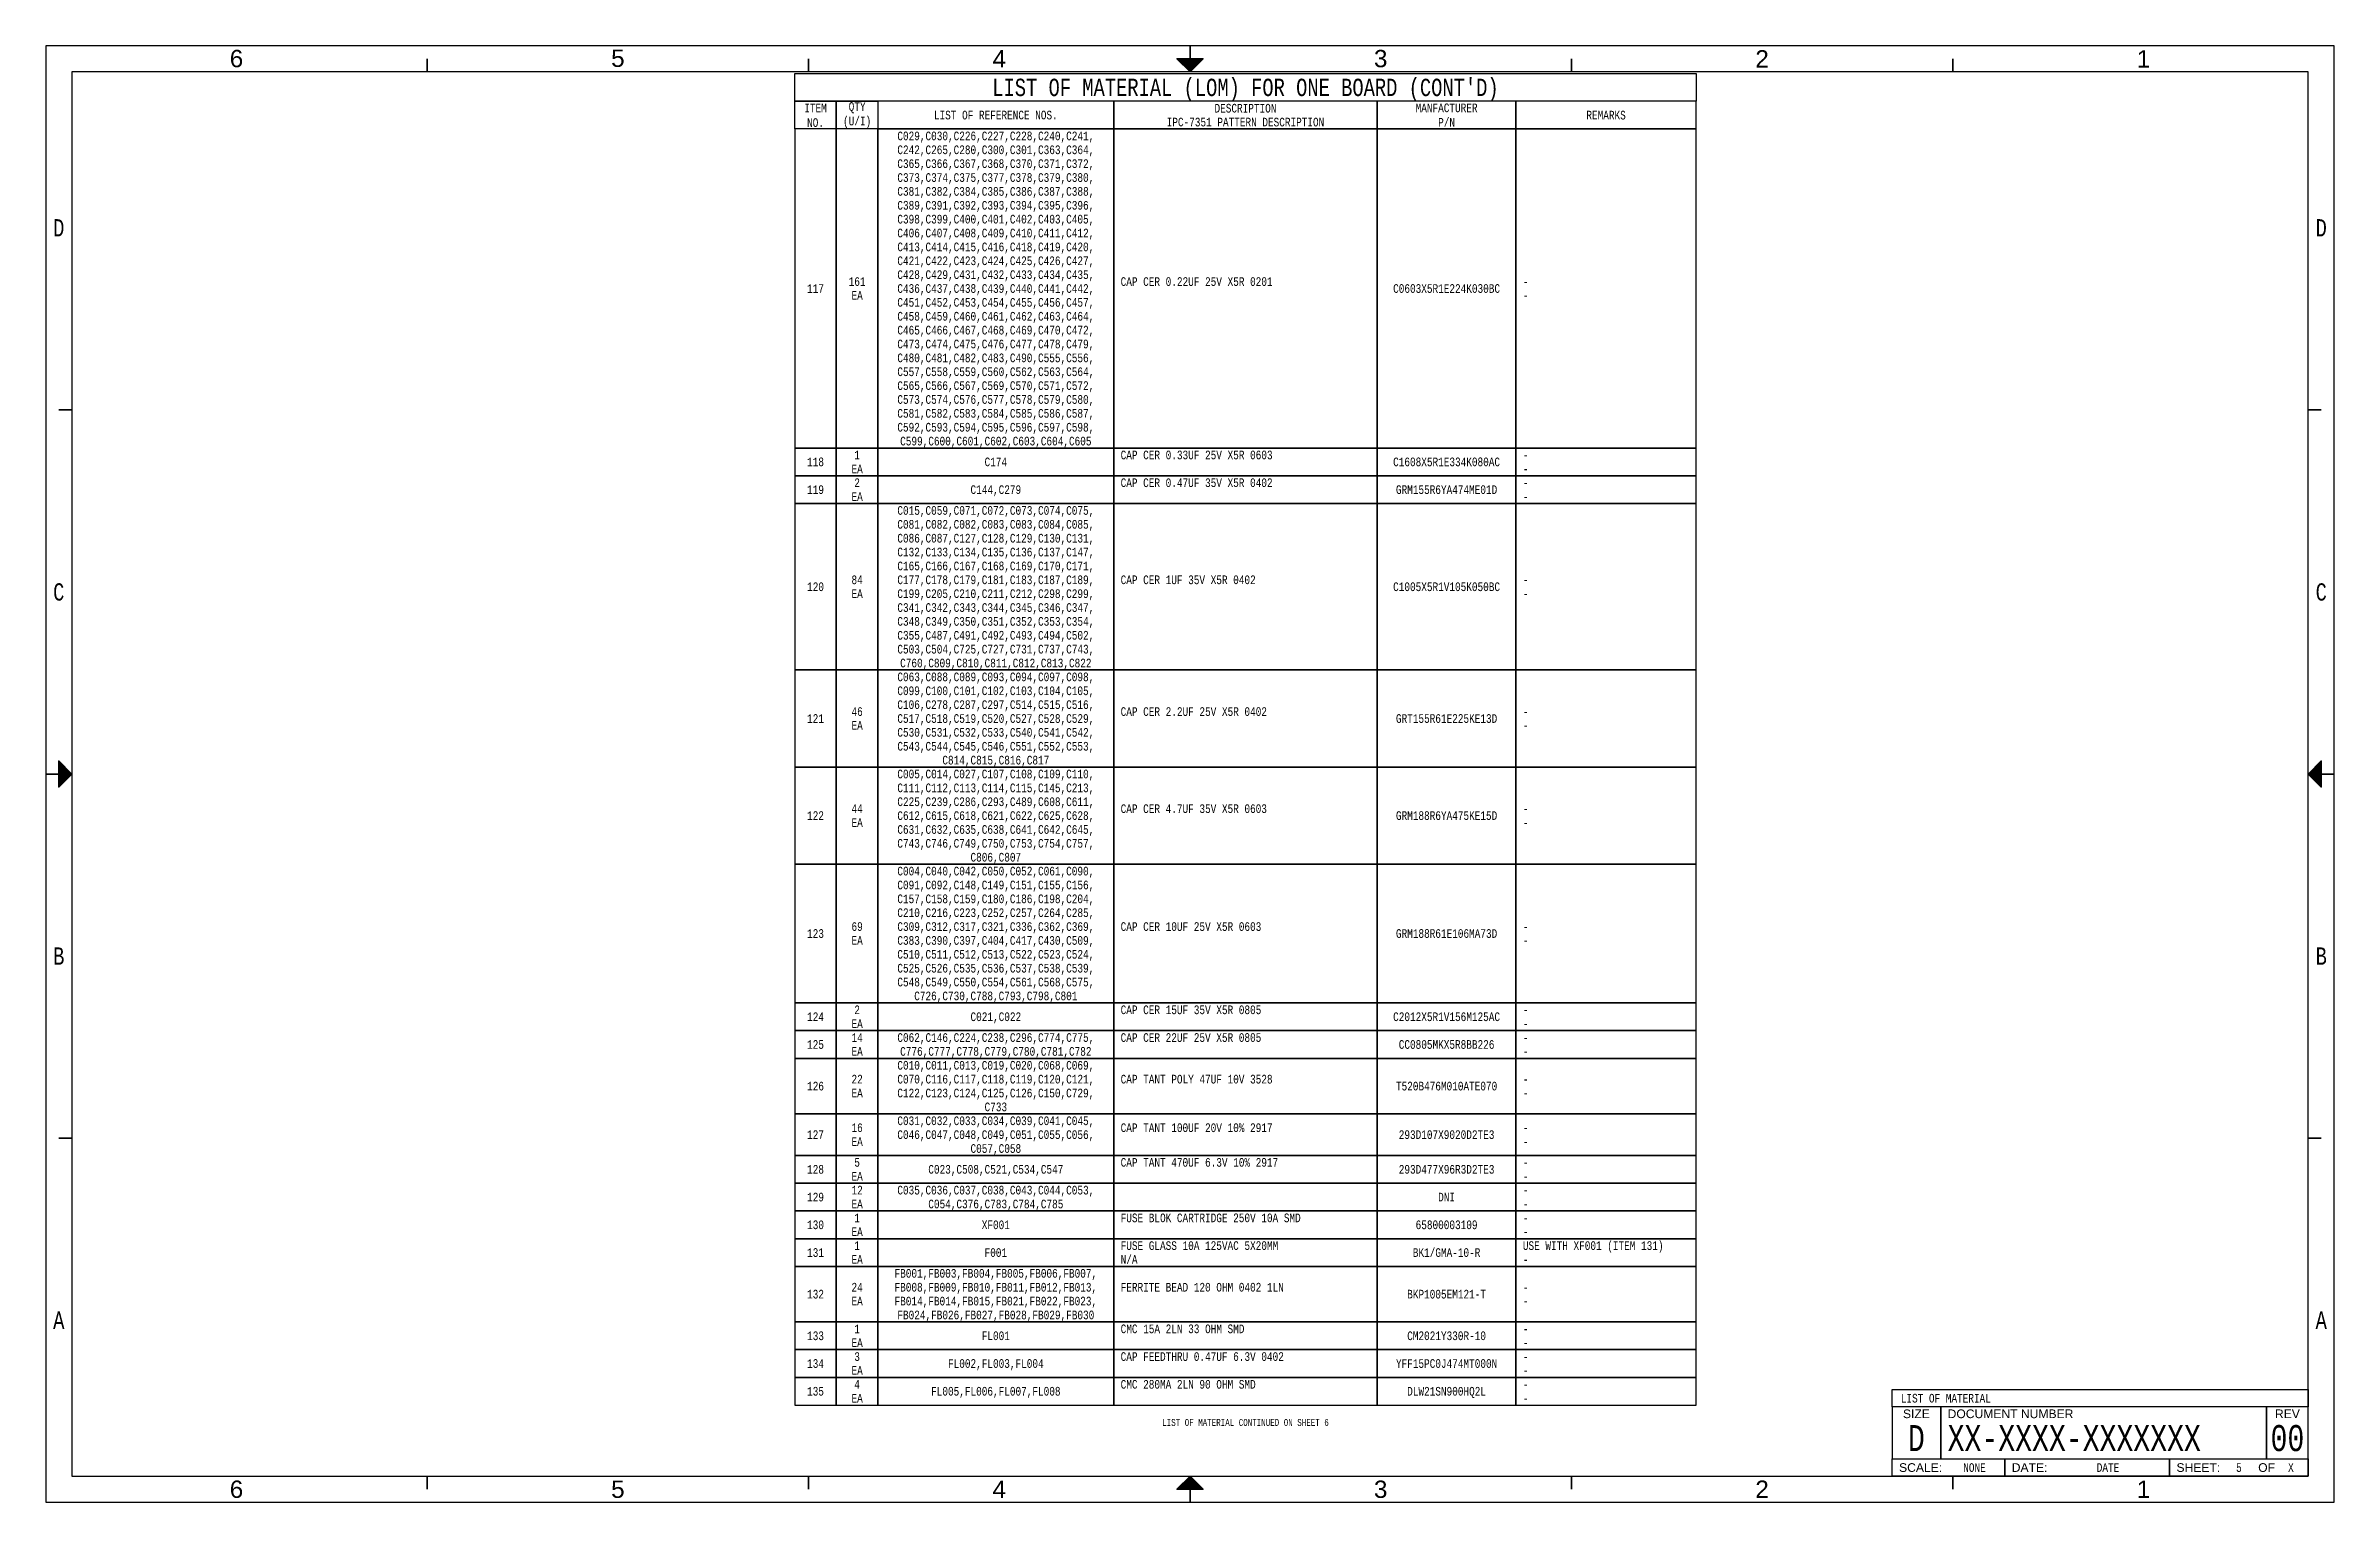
# Paper-space layout '05' of a CAD drawing. Header units: inches. Extents: x 0.2 to 16.8, y 0.2 to 10.8.
import ezdxf
from ezdxf.enums import TextEntityAlignment as Align

# ---------------------------------------------------------------- set-up
doc = ezdxf.new("R2010")
doc.units = ezdxf.units.IN
doc.header["$MEASUREMENT"] = 0
for name, color, linetype in [('BORDER', 13, 'Continuous'), ('SIGNAL', 84, 'Continuous'), ('TEXT', 252, 'Continuous')]:
    doc.layers.add(name, color=color, linetype=linetype)
doc.styles.add('Monotxt_75', font='monotxt.shx', dxfattribs={"width": 0.75})
doc.styles.get("Standard").update_dxf_attribs({"font": 'arial.ttf'})

psp = doc.layouts.new('05')

# ---------------------------------------------------------------- texts
at = {"layer": 'TEXT', "style": 'Monotxt_75', "width": 0.75}
psp.add_text('LIST OF MATERIAL CONTINUED ON SHEET 6', height=0.05, dxfattribs=at).set_placement((8.9, 0.85), align=Align.TOP_CENTER)

# ---------------------------------------------------------------- blocks, each defined once
blk = doc.blocks.new('ANSI B Frame')
at = {"layer": 'BORDER', "lineweight": 35}
h = blk.add_hatch(color=256, dxfattribs=at)
h.dxf.hatch_style = 1
h.paths.add_polyline_path([(8.59375, 10.65625), (8.5, 10.65625), (8.5, 10.5625)])
h.paths.add_polyline_path([(8.5, 10.5625), (8.5, 10.65625), (8.40625, 10.65625)])
h = blk.add_hatch(color=256, dxfattribs=at)
h.dxf.hatch_style = 1
h.paths.add_polyline_path([(0.34375, 5.59375), (0.34375, 5.5), (0.4375, 5.5)])
h.paths.add_polyline_path([(0.4375, 5.5), (0.34375, 5.5), (0.34375, 5.40625)])
h = blk.add_hatch(color=256, dxfattribs=at)
h.dxf.hatch_style = 1
h.paths.add_polyline_path([(16.65625, 5.59375), (16.65625, 5.5), (16.5625, 5.5)])
h.paths.add_polyline_path([(16.5625, 5.5), (16.65625, 5.5), (16.65625, 5.40625)])
h = blk.add_hatch(color=256, dxfattribs=at)
h.dxf.hatch_style = 1
h.paths.add_polyline_path([(8.59375, 0.34375), (8.5, 0.34375), (8.5, 0.4375)])
h.paths.add_polyline_path([(8.5, 0.4375), (8.5, 0.34375), (8.40625, 0.34375)])
at = {"layer": 'BORDER'}
for points in [[(0.25, 0.25), (16.75, 0.25), (16.75, 10.75), (0.25, 10.75)], [(0.4375, 0.4375), (16.5625, 0.4375), (16.5625, 10.5625), (0.4375, 10.5625)], [(13.5625, 1.0625), (16.5625, 1.0625), (16.5625, 0.9375), (13.5625, 0.9375)], [(13.5625, 0.9375), (13.5625, 0.5625), (13.9125, 0.5625), (13.9125, 0.9375), (13.9125, 0.5625), (16.2625, 0.5625), (16.2625, 0.9375), (16.2625, 0.5625), (16.5625, 0.5625), (16.5625, 0.9375)], [(16.5625, 0.4375), (15.5625, 0.4375), (15.5625, 0.5625), (15.5625, 0.4375), (14.375, 0.4375), (14.375, 0.5625), (14.375, 0.4375), (13.5625, 0.4375), (13.5625, 0.5625), (16.5625, 0.5625)]]:
    blk.add_lwpolyline(points, close=True, dxfattribs=at)
at = {"layer": 'BORDER', "lineweight": 35}
for points in [[(8.5, 10.5625), (8.5, 10.75)], [(3, 10.65625), (3, 10.5625)], [(5.75, 10.65625), (5.75, 10.5625)], [(11.25, 10.65625), (11.25, 10.5625)], [(14, 10.65625), (14, 10.5625)], [(0.34375, 8.125), (0.4375, 8.125)], [(16.65625, 8.125), (16.5625, 8.125)], [(0.4375, 5.5), (0.25, 5.5)], [(16.5625, 5.5), (16.75, 5.5)], [(0.34375, 2.875), (0.4375, 2.875)], [(16.65625, 2.875), (16.5625, 2.875)], [(3, 0.34375), (3, 0.4375)], [(5.75, 0.34375), (5.75, 0.4375)], [(8.5, 0.4375), (8.5, 0.25)], [(11.25, 0.34375), (11.25, 0.4375)], [(14, 0.34375), (14, 0.4375)]]:
    blk.add_lwpolyline(points, dxfattribs=at)
for points in [[(8.5, 10.5625), (8.59375, 10.65625), (8.40625, 10.65625)], [(0.4375, 5.5), (0.34375, 5.59375), (0.34375, 5.40625)], [(16.5625, 5.5), (16.65625, 5.59375), (16.65625, 5.40625)], [(8.5, 0.4375), (8.59375, 0.34375), (8.40625, 0.34375)]]:
    blk.add_lwpolyline(points, close=True, dxfattribs=at)
at = {"layer": 'BORDER', "style": 'Monotxt_75', "width": 0.75}
for s, p in [('D', (0.34375, 9.4375)), ('D', (16.65625, 9.4375)), ('C', (0.34375, 6.8125)), ('C', (16.65625, 6.8125)), ('B', (0.34375, 4.1875)), ('B', (16.65625, 4.1875)), ('A', (0.34375, 1.5625)), ('A', (16.65625, 1.5625))]:
    blk.add_text(s, height=0.125, dxfattribs=at).set_placement(p, align=Align.MIDDLE_CENTER)
at = {"layer": 'BORDER'}
for s, p in [('SIZE', (13.7375, 0.8875)), ('REV', (16.4125, 0.8875)), ('OF', (16.2625, 0.5))]:
    blk.add_text(s, height=0.0625, dxfattribs=at).set_placement(p, align=Align.MIDDLE_CENTER)
for s, p in [('DOCUMENT NUMBER', (13.9625, 0.8875)), ('SCALE:', (13.6125, 0.5)), ('DATE:', (14.425, 0.5)), ('SHEET:', (15.6125, 0.5))]:
    blk.add_text(s, height=0.0625, dxfattribs=at).set_placement(p, align=Align.MIDDLE_LEFT)
at = {"layer": 'BORDER', "flags": 8}
for tag, p in [('ZN6', (1.625, 10.65787)), ('ZN5', (4.375, 10.66009)), ('ZN4', (7.125, 10.65625)), ('ZN3', (9.875, 10.65796)), ('ZN2', (12.625, 10.65574)), ('ZN1', (15.375, 10.65574)), ('ZN6', (1.625, 0.34375)), ('ZN5', (4.375, 0.34375)), ('ZN4', (7.125, 0.34375)), ('ZN3', (9.875, 0.34375)), ('ZN2', (12.625, 0.34375)), ('ZN1', (15.375, 0.34375))]:
    blk.add_attdef(tag, text='', height=0.125, dxfattribs=at).set_placement(p, align=Align.MIDDLE_CENTER)
at = {"layer": 'TEXT', "style": 'Monotxt_75', "width": 0.75, "flags": 8}
for tag, height, p in [('DESRP', 0.0625, (13.625, 1)), ('DWG_NO', 0.1875, (13.9625, 0.7125))]:
    blk.add_attdef(tag, text='', height=height, dxfattribs=at).set_placement(p, align=Align.MIDDLE_LEFT)
for tag, height, p in [('SHTSZ', 0.1875, (13.7375, 0.7125)), ('REV', 0.1875, (16.4125, 0.7125)), ('SCALE', 0.0625, (14.15625, 0.5)), ('REVDATE', 0.0625, (15.11875, 0.5)), ('CURRSHT', 0.0625, (16.0625, 0.5)), ('LASTSHT', 0.0625, (16.4375, 0.5))]:
    blk.add_attdef(tag, text='', height=height, dxfattribs=at).set_placement(p, align=Align.MIDDLE_CENTER)
blk = doc.blocks.new('LOM_HEADER_CONTD')
at = {"layer": 'BORDER'}
for points in [[(6.5, -0.2), (0, -0.2), (0, 0), (6.5, 0)], [(0, -0.2), (0.3, -0.2), (0.3, -0.4), (0, -0.4)], [(0.3, -0.2), (0.6, -0.2), (0.6, -0.4), (0.3, -0.4)], [(0.6, -0.4), (2.3, -0.4), (2.3, -0.2), (0.6, -0.2)], [(2.3, -0.4), (4.2, -0.4), (4.2, -0.2), (2.3, -0.2)], [(4.2, -0.4), (5.2, -0.4), (5.2, -0.2), (4.2, -0.2)], [(5.2, -0.4), (6.5, -0.4), (6.5, -0.2), (5.2, -0.2)]]:
    blk.add_lwpolyline(points, close=True, dxfattribs=at)
at = {"layer": 'TEXT', "style": 'Monotxt_75', "width": 0.75}
for s, height, p in [("LIST OF MATERIAL (LOM) FOR ONE BOARD (CONT'D)", 0.125, (3.25, -0.1)), ('IPC-7351 PATTERN DESCRIPTION', 0.0625, (3.25, -0.35)), ('DESCRIPTION', 0.0625, (3.25, -0.25)), ('REMARKS', 0.0625, (5.85, -0.3))]:
    blk.add_text(s, height=height, dxfattribs=at).set_placement(p, align=Align.MIDDLE_CENTER)
at = {"layer": 'TEXT', "char_height": 0.0625, "attachment_point": 5, "style": 'Monotxt_75'}
for s, insert, width in [('ITEM\\PNO.', (0.15, -0.302), 0.16406), ('QTY\\P(U/I)', (0.45, -0.3), 0.20312), ('LIST OF REFERENCE NOS.', (1.45, -0.3), 1.1), ('MANFACTURER\\PP/N', (4.7, -0.3), 0.5)]:
    blk.add_mtext(s, dxfattribs=dict(at, insert=insert, width=width))
blk = doc.blocks.new('LOM_REF1L')
at = {"layer": 'BORDER'}
for points in [[(0.3, 0), (0, 0), (0, -0.2), (0.3, -0.2)], [(0.6, 0), (0.3, 0), (0.3, -0.2), (0.6, -0.2)], [(2.3, 0), (0.6, 0), (0.6, -0.2), (2.3, -0.2)], [(4.2, 0), (2.3, 0), (2.3, -0.2), (4.2, -0.2)], [(5.2, 0), (4.2, 0), (4.2, -0.2), (5.2, -0.2)], [(6.5, 0), (5.2, 0), (5.2, -0.2), (6.5, -0.2)]]:
    blk.add_lwpolyline(points, close=True, dxfattribs=at)
at = {"layer": 'TEXT', "style": 'Monotxt_75', "width": 0.75, "flags": 8}
for tag, p in [('ITEM', (0.15, -0.1)), ('QTY', (0.45, -0.05)), ('U/I', (0.45, -0.15)), ('REFNOLIST', (1.45, -0.1)), ('MFGPN', (4.7, -0.1))]:
    blk.add_attdef(tag, text='', height=0.0625, dxfattribs=at).set_placement(p, align=Align.MIDDLE_CENTER)
for tag, p in [('DESCP', (2.35, -0.05)), ('IPC7351CODE', (2.35, -0.15)), ('REMARKS_L1', (5.25, -0.05)), ('REMARKS_L2', (5.25, -0.15))]:
    blk.add_attdef(tag, text='', height=0.0625, dxfattribs=at).set_placement(p, align=Align.MIDDLE_LEFT)
blk = doc.blocks.new('LOM_REF02L')
at = {"layer": 'BORDER'}
for points in [[(0.3, 0), (0, 0), (0, -0.2), (0.3, -0.2)], [(0.6, 0), (0.3, 0), (0.3, -0.2), (0.6, -0.2)], [(2.3, 0), (0.6, 0), (0.6, -0.2), (2.3, -0.2)], [(4.2, 0), (2.3, 0), (2.3, -0.2), (4.2, -0.2)], [(5.2, 0), (4.2, 0), (4.2, -0.2), (5.2, -0.2)], [(6.5, 0), (5.2, 0), (5.2, -0.2), (6.5, -0.2)]]:
    blk.add_lwpolyline(points, close=True, dxfattribs=at)
at = {"layer": 'TEXT', "style": 'Monotxt_75', "width": 0.75, "flags": 8}
for tag, p in [('ITEM', (0.15, -0.1)), ('QTY', (0.45, -0.05)), ('U/I', (0.45, -0.15)), ('REFNOLIST_L1', (1.45, -0.05)), ('REFNOLIST_L2', (1.45, -0.15)), ('MFGPN', (4.7, -0.1))]:
    blk.add_attdef(tag, text='', height=0.0625, dxfattribs=at).set_placement(p, align=Align.MIDDLE_CENTER)
for tag, p in [('DESCP', (2.35, -0.05)), ('IPC7351CODE', (2.35, -0.15)), ('REMARKS_L1', (5.25, -0.05)), ('REMARKS_L2', (5.25, -0.15))]:
    blk.add_attdef(tag, text='', height=0.0625, dxfattribs=at).set_placement(p, align=Align.MIDDLE_LEFT)
blk = doc.blocks.new('LOM_REF23L')
at = {"layer": 'BORDER'}
for points in [[(0.3, 0), (0, 0), (0, -2.3), (0.3, -2.3)], [(0.6, 0), (0.3, 0), (0.3, -2.3), (0.6, -2.3)], [(2.3, 0), (0.6, 0), (0.6, -2.3), (2.3, -2.3)], [(4.2, 0), (2.3, 0), (2.3, -2.3), (4.2, -2.3)], [(5.2, 0), (4.2, 0), (4.2, -2.3), (5.2, -2.3)], [(6.5, 0), (5.2, 0), (5.2, -2.3), (6.5, -2.3)]]:
    blk.add_lwpolyline(points, close=True, dxfattribs=at)
at = {"layer": 'TEXT', "style": 'Monotxt_75', "width": 0.75, "flags": 8}
for tag, p in [('REFNOLIST_L1', (1.45, -0.05)), ('REFNOLIST_L2', (1.45, -0.15)), ('REFNOLIST_L3', (1.45, -0.25)), ('REFNOLIST_L4', (1.45, -0.35)), ('REFNOLIST_L5', (1.45, -0.45)), ('REFNOLIST_L6', (1.45, -0.55)), ('REFNOLIST_L7', (1.45, -0.65)), ('REFNOLIST_L8', (1.45, -0.75)), ('REFNOLIST_L9', (1.45, -0.85)), ('REFNOLIST_L10', (1.45, -0.95)), ('ITEM', (0.15, -1.15)), ('QTY', (0.45, -1.1)), ('REFNOLIST_L11', (1.45, -1.05)), ('REFNOLIST_L12', (1.45, -1.15)), ('MFGPN', (4.7, -1.15)), ('U/I', (0.45, -1.2)), ('REFNOLIST_L13', (1.45, -1.25)), ('REFNOLIST_L14', (1.45, -1.35)), ('REFNOLIST_L15', (1.45, -1.45)), ('REFNOLIST_L16', (1.45, -1.55)), ('REFNOLIST_L17', (1.45, -1.65)), ('REFNOLIST_L18', (1.45, -1.75)), ('REFNOLIST_L19', (1.45, -1.85)), ('REFNOLIST_L20', (1.45, -1.95)), ('REFNOLIST_L21', (1.45, -2.05)), ('REFNOLIST_L22', (1.45, -2.15)), ('REFNOLIST_L23', (1.45, -2.25))]:
    blk.add_attdef(tag, text='', height=0.0625, dxfattribs=at).set_placement(p, align=Align.MIDDLE_CENTER)
for tag, p in [('DESCP', (2.35, -1.1)), ('REMARKS_L1', (5.25, -1.1)), ('IPC7351CODE', (2.35, -1.2)), ('REMARKS_L2', (5.25, -1.2))]:
    blk.add_attdef(tag, text='', height=0.0625, dxfattribs=at).set_placement(p, align=Align.MIDDLE_LEFT)
blk = doc.blocks.new('LOM_REF12L')
at = {"layer": 'BORDER'}
for points in [[(0.3, 0), (0, 0), (0, -1.2), (0.3, -1.2)], [(0.6, 0), (0.3, 0), (0.3, -1.2), (0.6, -1.2)], [(2.3, 0), (0.6, 0), (0.6, -1.2), (2.3, -1.2)], [(4.2, 0), (2.3, 0), (2.3, -1.2), (4.2, -1.2)], [(5.2, 0), (4.2, 0), (4.2, -1.2), (5.2, -1.2)], [(6.5, 0), (5.2, 0), (5.2, -1.2), (6.5, -1.2)]]:
    blk.add_lwpolyline(points, close=True, dxfattribs=at)
at = {"layer": 'TEXT', "style": 'Monotxt_75', "width": 0.75, "flags": 8}
for tag, p in [('REFNOLIST_L1', (1.45, -0.05)), ('REFNOLIST_L2', (1.45, -0.15)), ('REFNOLIST_L3', (1.45, -0.25)), ('REFNOLIST_L4', (1.45, -0.35)), ('REFNOLIST_L5', (1.45, -0.45)), ('ITEM', (0.15, -0.6)), ('QTY', (0.45, -0.55)), ('U/I', (0.45, -0.65)), ('REFNOLIST_L6', (1.45, -0.55)), ('REFNOLIST_L7', (1.45, -0.65)), ('MFGPN', (4.7, -0.6)), ('REFNOLIST_L8', (1.45, -0.75)), ('REFNOLIST_L9', (1.45, -0.85)), ('REFNOLIST_L10', (1.45, -0.95)), ('REFNOLIST_L11', (1.45, -1.05)), ('REFNOLIST_L12', (1.45, -1.15))]:
    blk.add_attdef(tag, text='', height=0.0625, dxfattribs=at).set_placement(p, align=Align.MIDDLE_CENTER)
for tag, p in [('DESCP', (2.35, -0.55)), ('IPC7351CODE', (2.35, -0.65)), ('REMARKS_L1', (5.25, -0.55)), ('REMARKS_L2', (5.25, -0.65))]:
    blk.add_attdef(tag, text='', height=0.0625, dxfattribs=at).set_placement(p, align=Align.MIDDLE_LEFT)
blk = doc.blocks.new('LOM_REF10L')
at = {"layer": 'BORDER'}
for points in [[(0.3, 0), (0, 0), (0, -1), (0.3, -1)], [(0.6, 0), (0.3, 0), (0.3, -1), (0.6, -1)], [(2.3, 0), (0.6, 0), (0.6, -1), (2.3, -1)], [(4.2, 0), (2.3, 0), (2.3, -1), (4.2, -1)], [(5.2, 0), (4.2, 0), (4.2, -1), (5.2, -1)], [(6.5, 0), (5.2, 0), (5.2, -1), (6.5, -1)]]:
    blk.add_lwpolyline(points, close=True, dxfattribs=at)
at = {"layer": 'TEXT', "style": 'Monotxt_75', "width": 0.75, "flags": 8}
for tag, p in [('REFNOLIST_L1', (1.45, -0.05)), ('REFNOLIST_L2', (1.45, -0.15)), ('REFNOLIST_L3', (1.45, -0.25)), ('REFNOLIST_L4', (1.45, -0.35)), ('ITEM', (0.15, -0.5)), ('QTY', (0.45, -0.45)), ('REFNOLIST_L5', (1.45, -0.45)), ('MFGPN', (4.7, -0.5)), ('U/I', (0.45, -0.55)), ('REFNOLIST_L6', (1.45, -0.55)), ('REFNOLIST_L7', (1.45, -0.65)), ('REFNOLIST_L8', (1.45, -0.75)), ('REFNOLIST_L9', (1.45, -0.85)), ('REFNOLIST_L10', (1.45, -0.95))]:
    blk.add_attdef(tag, text='', height=0.0625, dxfattribs=at).set_placement(p, align=Align.MIDDLE_CENTER)
for tag, p in [('DESCP', (2.35, -0.45)), ('REMARKS_L1', (5.25, -0.45)), ('IPC7351CODE', (2.35, -0.55)), ('REMARKS_L2', (5.25, -0.55))]:
    blk.add_attdef(tag, text='', height=0.0625, dxfattribs=at).set_placement(p, align=Align.MIDDLE_LEFT)
blk = doc.blocks.new('LOM_REF04L')
at = {"layer": 'BORDER'}
for points in [[(0.3, 0), (0, 0), (0, -0.4), (0.3, -0.4)], [(0.6, 0), (0.3, 0), (0.3, -0.4), (0.6, -0.4)], [(2.3, 0), (0.6, 0), (0.6, -0.4), (2.3, -0.4)], [(4.2, 0), (2.3, 0), (2.3, -0.4), (4.2, -0.4)], [(5.2, 0), (4.2, 0), (4.2, -0.4), (5.2, -0.4)], [(6.5, 0), (5.2, 0), (5.2, -0.4), (6.5, -0.4)]]:
    blk.add_lwpolyline(points, close=True, dxfattribs=at)
at = {"layer": 'TEXT', "style": 'Monotxt_75', "width": 0.75, "flags": 8}
for tag, p in [('QTY', (0.45, -0.15)), ('REFNOLIST_L1', (1.45, -0.05)), ('REFNOLIST_L2', (1.45, -0.15)), ('ITEM', (0.15, -0.2)), ('U/I', (0.45, -0.25)), ('REFNOLIST_L3', (1.45, -0.25)), ('REFNOLIST_L4', (1.45, -0.35)), ('MFGPN', (4.7, -0.2))]:
    blk.add_attdef(tag, text='', height=0.0625, dxfattribs=at).set_placement(p, align=Align.MIDDLE_CENTER)
for tag, p in [('DESCP', (2.35, -0.15)), ('REMARKS_L1', (5.25, -0.15)), ('IPC7351CODE', (2.35, -0.25)), ('REMARKS_L2', (5.25, -0.25))]:
    blk.add_attdef(tag, text='', height=0.0625, dxfattribs=at).set_placement(p, align=Align.MIDDLE_LEFT)
blk = doc.blocks.new('LOM_REF03L')
at = {"layer": 'BORDER'}
for points in [[(0.3, 0), (0, 0), (0, -0.3), (0.3, -0.3)], [(0.6, 0), (0.3, 0), (0.3, -0.3), (0.6, -0.3)], [(2.3, 0), (0.6, 0), (0.6, -0.3), (2.3, -0.3)], [(4.2, 0), (2.3, 0), (2.3, -0.3), (4.2, -0.3)], [(5.2, 0), (4.2, 0), (4.2, -0.3), (5.2, -0.3)], [(6.5, 0), (5.2, 0), (5.2, -0.3), (6.5, -0.3)]]:
    blk.add_lwpolyline(points, close=True, dxfattribs=at)
at = {"layer": 'TEXT', "style": 'Monotxt_75', "width": 0.75, "flags": 8}
for tag, p in [('ITEM', (0.15, -0.15)), ('QTY', (0.45, -0.1)), ('U/I', (0.45, -0.2)), ('REFNOLIST_L1', (1.45, -0.05)), ('REFNOLIST_L2', (1.45, -0.15)), ('MFGPN', (4.7, -0.15)), ('REFNOLIST_L3', (1.45, -0.25))]:
    blk.add_attdef(tag, text='', height=0.0625, dxfattribs=at).set_placement(p, align=Align.MIDDLE_CENTER)
for tag, p in [('DESCP', (2.35, -0.1)), ('REMARKS_L1', (5.25, -0.1)), ('IPC7351CODE', (2.35, -0.2)), ('REMARKS_L2', (5.25, -0.2))]:
    blk.add_attdef(tag, text='', height=0.0625, dxfattribs=at).set_placement(p, align=Align.MIDDLE_LEFT)
blk = doc.blocks.new('LOM_REF07L')
at = {"layer": 'BORDER'}
for points in [[(0.3, 0), (0, 0), (0, -0.7), (0.3, -0.7)], [(0.6, 0), (0.3, 0), (0.3, -0.7), (0.6, -0.7)], [(2.3, 0), (0.6, 0), (0.6, -0.7), (2.3, -0.7)], [(4.2, 0), (2.3, 0), (2.3, -0.7), (4.2, -0.7)], [(5.2, 0), (4.2, 0), (4.2, -0.7), (5.2, -0.7)], [(6.5, 0), (5.2, 0), (5.2, -0.7), (6.5, -0.7)]]:
    blk.add_lwpolyline(points, close=True, dxfattribs=at)
at = {"layer": 'TEXT', "style": 'Monotxt_75', "width": 0.75, "flags": 8}
for tag, p in [('REFNOLIST_L1', (1.45, -0.05)), ('REFNOLIST_L2', (1.45, -0.15)), ('ITEM', (0.15, -0.35)), ('QTY', (0.45, -0.3)), ('REFNOLIST_L3', (1.45, -0.25)), ('REFNOLIST_L4', (1.45, -0.35)), ('MFGPN', (4.7, -0.35)), ('U/I', (0.45, -0.4)), ('REFNOLIST_L5', (1.45, -0.45)), ('REFNOLIST_L6', (1.45, -0.55)), ('REFNOLIST_L7', (1.45, -0.65))]:
    blk.add_attdef(tag, text='', height=0.0625, dxfattribs=at).set_placement(p, align=Align.MIDDLE_CENTER)
for tag, p in [('DESCP', (2.35, -0.3)), ('REMARKS_L1', (5.25, -0.3)), ('IPC7351CODE', (2.35, -0.4)), ('REMARKS_L2', (5.25, -0.4))]:
    blk.add_attdef(tag, text='', height=0.0625, dxfattribs=at).set_placement(p, align=Align.MIDDLE_LEFT)

# ---------------------------------------------------------------- block references
ref = psp.add_blockref('ANSI B Frame', (0, 0))
ref.add_attrib('SHTSZ', 'D', dxfattribs={"layer": 'TEXT', "height": 0.1875, "style": 'Monotxt_75', "width": 0.75}).set_placement((13.7375, 0.7125), align=Align.MIDDLE_CENTER)
ref.add_attrib('DWG_NO', 'XX-XXXX-XXXXXXX', dxfattribs={"layer": 'TEXT', "height": 0.1875, "style": 'Monotxt_75', "width": 0.75}).set_placement((13.9625, 0.7125), align=Align.MIDDLE_LEFT)
ref.add_attrib('REV', '00', dxfattribs={"layer": 'TEXT', "height": 0.1875, "style": 'Monotxt_75', "width": 0.75}).set_placement((16.4125, 0.7125), align=Align.MIDDLE_CENTER)
ref.add_attrib('SCALE', 'NONE', dxfattribs={"layer": 'TEXT', "height": 0.0625, "style": 'Monotxt_75', "width": 0.75}).set_placement((14.15625, 0.5), align=Align.MIDDLE_CENTER)
ref.add_attrib('REVDATE', 'DATE', dxfattribs={"layer": 'TEXT', "height": 0.0625, "style": 'Monotxt_75', "width": 0.75}).set_placement((15.11875, 0.5), align=Align.MIDDLE_CENTER)
ref.add_attrib('CURRSHT', '5', dxfattribs={"layer": 'TEXT', "height": 0.0625, "style": 'Monotxt_75', "width": 0.75}).set_placement((16.0625, 0.5), align=Align.MIDDLE_CENTER)
ref.add_attrib('LASTSHT', 'X', dxfattribs={"layer": 'TEXT', "height": 0.0625, "style": 'Monotxt_75', "width": 0.75}).set_placement((16.4375, 0.5), align=Align.MIDDLE_CENTER)
ref.add_attrib('DESRP', 'LIST OF MATERIAL', dxfattribs={"layer": 'TEXT', "height": 0.0625, "style": 'Monotxt_75', "width": 0.75}).set_placement((13.625, 1), align=Align.MIDDLE_LEFT)
ref.add_attrib('ZN1', '1', dxfattribs={"layer": 'BORDER', "height": 0.125}).set_placement((15.375, 0.34375), align=Align.MIDDLE_CENTER)
ref.add_attrib('ZN1', '1', dxfattribs={"layer": 'BORDER', "height": 0.125}).set_placement((15.375, 10.65574), align=Align.MIDDLE_CENTER)
ref.add_attrib('ZN2', '2', dxfattribs={"layer": 'BORDER', "height": 0.125}).set_placement((12.625, 0.34375), align=Align.MIDDLE_CENTER)
ref.add_attrib('ZN2', '2', dxfattribs={"layer": 'BORDER', "height": 0.125}).set_placement((12.625, 10.65574), align=Align.MIDDLE_CENTER)
ref.add_attrib('ZN3', '3', dxfattribs={"layer": 'BORDER', "height": 0.125}).set_placement((9.875, 0.34375), align=Align.MIDDLE_CENTER)
ref.add_attrib('ZN3', '3', dxfattribs={"layer": 'BORDER', "height": 0.125}).set_placement((9.875, 10.65796), align=Align.MIDDLE_CENTER)
ref.add_attrib('ZN4', '4', dxfattribs={"layer": 'BORDER', "height": 0.125}).set_placement((7.125, 0.34375), align=Align.MIDDLE_CENTER)
ref.add_attrib('ZN4', '4', dxfattribs={"layer": 'BORDER', "height": 0.125}).set_placement((7.125, 10.65625), align=Align.MIDDLE_CENTER)
ref.add_attrib('ZN5', '5', dxfattribs={"layer": 'BORDER', "height": 0.125}).set_placement((4.375, 0.34375), align=Align.MIDDLE_CENTER)
ref.add_attrib('ZN5', '5', dxfattribs={"layer": 'BORDER', "height": 0.125}).set_placement((4.375, 10.66009), align=Align.MIDDLE_CENTER)
ref.add_attrib('ZN6', '6', dxfattribs={"layer": 'BORDER', "height": 0.125}).set_placement((1.625, 0.34375), align=Align.MIDDLE_CENTER)
ref.add_attrib('ZN6', '6', dxfattribs={"layer": 'BORDER', "height": 0.125}).set_placement((1.625, 10.65787), align=Align.MIDDLE_CENTER)
ref = psp.add_blockref('LOM_REF23L', (5.65, 10.15))
ref.add_attrib('ITEM', '117', dxfattribs={"layer": 'TEXT', "height": 0.0625, "style": 'Monotxt_75', "width": 0.75}).set_placement((5.8, 9), align=Align.MIDDLE_CENTER)
ref.add_attrib('QTY', '161', dxfattribs={"layer": 'TEXT', "height": 0.0625, "style": 'Monotxt_75', "width": 0.75}).set_placement((6.1, 9.05), align=Align.MIDDLE_CENTER)
ref.add_attrib('U/I', 'EA', dxfattribs={"layer": 'TEXT', "height": 0.0625, "style": 'Monotxt_75', "width": 0.75}).set_placement((6.1, 8.95), align=Align.MIDDLE_CENTER)
ref.add_attrib('REFNOLIST_L1', 'C029,C030,C226,C227,C228,C240,C241,', dxfattribs={"layer": 'TEXT', "height": 0.0625, "style": 'Monotxt_75', "width": 0.75}).set_placement((7.1, 10.1), align=Align.MIDDLE_CENTER)
ref.add_attrib('REFNOLIST_L2', 'C242,C265,C280,C300,C301,C363,C364,', dxfattribs={"layer": 'TEXT', "height": 0.0625, "style": 'Monotxt_75', "width": 0.75}).set_placement((7.1, 10), align=Align.MIDDLE_CENTER)
ref.add_attrib('REFNOLIST_L3', 'C365,C366,C367,C368,C370,C371,C372,', dxfattribs={"layer": 'TEXT', "height": 0.0625, "style": 'Monotxt_75', "width": 0.75}).set_placement((7.1, 9.9), align=Align.MIDDLE_CENTER)
ref.add_attrib('REFNOLIST_L4', 'C373,C374,C375,C377,C378,C379,C380,', dxfattribs={"layer": 'TEXT', "height": 0.0625, "style": 'Monotxt_75', "width": 0.75}).set_placement((7.1, 9.8), align=Align.MIDDLE_CENTER)
ref.add_attrib('REFNOLIST_L5', 'C381,C382,C384,C385,C386,C387,C388,', dxfattribs={"layer": 'TEXT', "height": 0.0625, "style": 'Monotxt_75', "width": 0.75}).set_placement((7.1, 9.7), align=Align.MIDDLE_CENTER)
ref.add_attrib('REFNOLIST_L6', 'C389,C391,C392,C393,C394,C395,C396,', dxfattribs={"layer": 'TEXT', "height": 0.0625, "style": 'Monotxt_75', "width": 0.75}).set_placement((7.1, 9.6), align=Align.MIDDLE_CENTER)
ref.add_attrib('REFNOLIST_L7', 'C398,C399,C400,C401,C402,C403,C405,', dxfattribs={"layer": 'TEXT', "height": 0.0625, "style": 'Monotxt_75', "width": 0.75}).set_placement((7.1, 9.5), align=Align.MIDDLE_CENTER)
ref.add_attrib('REFNOLIST_L8', 'C406,C407,C408,C409,C410,C411,C412,', dxfattribs={"layer": 'TEXT', "height": 0.0625, "style": 'Monotxt_75', "width": 0.75}).set_placement((7.1, 9.4), align=Align.MIDDLE_CENTER)
ref.add_attrib('REFNOLIST_L9', 'C413,C414,C415,C416,C418,C419,C420,', dxfattribs={"layer": 'TEXT', "height": 0.0625, "style": 'Monotxt_75', "width": 0.75}).set_placement((7.1, 9.3), align=Align.MIDDLE_CENTER)
ref.add_attrib('REFNOLIST_L10', 'C421,C422,C423,C424,C425,C426,C427,', dxfattribs={"layer": 'TEXT', "height": 0.0625, "style": 'Monotxt_75', "width": 0.75}).set_placement((7.1, 9.2), align=Align.MIDDLE_CENTER)
ref.add_attrib('REFNOLIST_L11', 'C428,C429,C431,C432,C433,C434,C435,', dxfattribs={"layer": 'TEXT', "height": 0.0625, "style": 'Monotxt_75', "width": 0.75}).set_placement((7.1, 9.1), align=Align.MIDDLE_CENTER)
ref.add_attrib('REFNOLIST_L12', 'C436,C437,C438,C439,C440,C441,C442,', dxfattribs={"layer": 'TEXT', "height": 0.0625, "style": 'Monotxt_75', "width": 0.75}).set_placement((7.1, 9), align=Align.MIDDLE_CENTER)
ref.add_attrib('REFNOLIST_L13', 'C451,C452,C453,C454,C455,C456,C457,', dxfattribs={"layer": 'TEXT', "height": 0.0625, "style": 'Monotxt_75', "width": 0.75}).set_placement((7.1, 8.9), align=Align.MIDDLE_CENTER)
ref.add_attrib('REFNOLIST_L14', 'C458,C459,C460,C461,C462,C463,C464,', dxfattribs={"layer": 'TEXT', "height": 0.0625, "style": 'Monotxt_75', "width": 0.75}).set_placement((7.1, 8.8), align=Align.MIDDLE_CENTER)
ref.add_attrib('REFNOLIST_L15', 'C465,C466,C467,C468,C469,C470,C472,', dxfattribs={"layer": 'TEXT', "height": 0.0625, "style": 'Monotxt_75', "width": 0.75}).set_placement((7.1, 8.7), align=Align.MIDDLE_CENTER)
ref.add_attrib('REFNOLIST_L16', 'C473,C474,C475,C476,C477,C478,C479,', dxfattribs={"layer": 'TEXT', "height": 0.0625, "style": 'Monotxt_75', "width": 0.75}).set_placement((7.1, 8.6), align=Align.MIDDLE_CENTER)
ref.add_attrib('REFNOLIST_L17', 'C480,C481,C482,C483,C490,C555,C556,', dxfattribs={"layer": 'TEXT', "height": 0.0625, "style": 'Monotxt_75', "width": 0.75}).set_placement((7.1, 8.5), align=Align.MIDDLE_CENTER)
ref.add_attrib('REFNOLIST_L18', 'C557,C558,C559,C560,C562,C563,C564,', dxfattribs={"layer": 'TEXT', "height": 0.0625, "style": 'Monotxt_75', "width": 0.75}).set_placement((7.1, 8.4), align=Align.MIDDLE_CENTER)
ref.add_attrib('REFNOLIST_L19', 'C565,C566,C567,C569,C570,C571,C572,', dxfattribs={"layer": 'TEXT', "height": 0.0625, "style": 'Monotxt_75', "width": 0.75}).set_placement((7.1, 8.3), align=Align.MIDDLE_CENTER)
ref.add_attrib('REFNOLIST_L20', 'C573,C574,C576,C577,C578,C579,C580,', dxfattribs={"layer": 'TEXT', "height": 0.0625, "style": 'Monotxt_75', "width": 0.75}).set_placement((7.1, 8.2), align=Align.MIDDLE_CENTER)
ref.add_attrib('REFNOLIST_L21', 'C581,C582,C583,C584,C585,C586,C587,', dxfattribs={"layer": 'TEXT', "height": 0.0625, "style": 'Monotxt_75', "width": 0.75}).set_placement((7.1, 8.1), align=Align.MIDDLE_CENTER)
ref.add_attrib('REFNOLIST_L22', 'C592,C593,C594,C595,C596,C597,C598,', dxfattribs={"layer": 'TEXT', "height": 0.0625, "style": 'Monotxt_75', "width": 0.75}).set_placement((7.1, 8), align=Align.MIDDLE_CENTER)
ref.add_attrib('REFNOLIST_L23', 'C599,C600,C601,C602,C603,C604,C605', dxfattribs={"layer": 'TEXT', "height": 0.0625, "style": 'Monotxt_75', "width": 0.75}).set_placement((7.1, 7.9), align=Align.MIDDLE_CENTER)
ref.add_attrib('DESCP', 'CAP CER 0.22UF 25V X5R 0201', dxfattribs={"layer": 'TEXT', "height": 0.0625, "style": 'Monotxt_75', "width": 0.75}).set_placement((8, 9.05), align=Align.MIDDLE_LEFT)
ref.add_attrib('MFGPN', 'C0603X5R1E224K030BC', dxfattribs={"layer": 'TEXT', "height": 0.0625, "style": 'Monotxt_75', "width": 0.75}).set_placement((10.35, 9), align=Align.MIDDLE_CENTER)
ref.add_attrib('REMARKS_L1', '-', dxfattribs={"layer": 'TEXT', "height": 0.0625, "style": 'Monotxt_75', "width": 0.75}).set_placement((10.9, 9.05), align=Align.MIDDLE_LEFT)
ref.add_attrib('REMARKS_L2', '-', dxfattribs={"layer": 'TEXT', "height": 0.0625, "style": 'Monotxt_75', "width": 0.75}).set_placement((10.9, 8.95), align=Align.MIDDLE_LEFT)
for name, p, values in [('LOM_REF1L', (5.65, 7.85), {'ITEM': '118', 'QTY': '1', 'U/I': 'EA', 'REFNOLIST': 'C174', 'DESCP': 'CAP CER 0.33UF 25V X5R 0603', 'MFGPN': 'C1608X5R1E334K080AC', 'REMARKS_L1': '-', 'REMARKS_L2': '-'}), ('LOM_REF1L', (5.65, 7.65), {'ITEM': '119', 'QTY': '2', 'U/I': 'EA', 'REFNOLIST': 'C144,C279', 'DESCP': 'CAP CER 0.47UF 35V X5R 0402', 'MFGPN': 'GRM155R6YA474ME01D', 'REMARKS_L1': '-', 'REMARKS_L2': '-'}), ('LOM_REF07L', (5.65, 6.25), {'ITEM': '121', 'QTY': '46', 'U/I': 'EA', 'REFNOLIST_L1': 'C063,C088,C089,C093,C094,C097,C098,', 'REFNOLIST_L2': 'C099,C100,C101,C102,C103,C104,C105,', 'REFNOLIST_L3': 'C106,C278,C287,C297,C514,C515,C516,', 'REFNOLIST_L4': 'C517,C518,C519,C520,C527,C528,C529,', 'REFNOLIST_L5': 'C530,C531,C532,C533,C540,C541,C542,', 'REFNOLIST_L6': 'C543,C544,C545,C546,C551,C552,C553,', 'REFNOLIST_L7': 'C814,C815,C816,C817', 'DESCP': 'CAP CER 2.2UF 25V X5R 0402', 'MFGPN': 'GRT155R61E225KE13D', 'REMARKS_L1': '-', 'REMARKS_L2': '-'}), ('LOM_REF07L', (5.65, 5.55), {'ITEM': '122', 'QTY': '44', 'U/I': 'EA', 'REFNOLIST_L1': 'C005,C014,C027,C107,C108,C109,C110,', 'REFNOLIST_L2': 'C111,C112,C113,C114,C115,C145,C213,', 'REFNOLIST_L3': 'C225,C239,C286,C293,C489,C608,C611,', 'REFNOLIST_L4': 'C612,C615,C618,C621,C622,C625,C628,', 'REFNOLIST_L5': 'C631,C632,C635,C638,C641,C642,C645,', 'REFNOLIST_L6': 'C743,C746,C749,C750,C753,C754,C757,', 'REFNOLIST_L7': 'C806,C807', 'DESCP': 'CAP CER 4.7UF 35V X5R 0603', 'MFGPN': 'GRM188R6YA475KE15D', 'REMARKS_L1': '-', 'REMARKS_L2': '-'}), ('LOM_REF1L', (5.65, 3.85), {'ITEM': '124', 'QTY': '2', 'U/I': 'EA', 'REFNOLIST': 'C021,C022', 'DESCP': 'CAP CER 15UF 35V X5R 0805', 'MFGPN': 'C2012X5R1V156M125AC', 'REMARKS_L1': '-', 'REMARKS_L2': '-'}), ('LOM_REF02L', (5.65, 3.65), {'ITEM': '125', 'QTY': '14', 'U/I': 'EA', 'REFNOLIST_L1': 'C062,C146,C224,C238,C296,C774,C775,', 'REFNOLIST_L2': 'C776,C777,C778,C779,C780,C781,C782', 'DESCP': 'CAP CER 22UF 25V X5R 0805', 'MFGPN': 'CC0805MKX5R8BB226', 'REMARKS_L1': '-', 'REMARKS_L2': '-'}), ('LOM_REF1L', (5.65, 2.75), {'ITEM': '128', 'QTY': '5', 'U/I': 'EA', 'REFNOLIST': 'C023,C508,C521,C534,C547', 'DESCP': 'CAP TANT 470UF 6.3V 10% 2917', 'MFGPN': '293D477X96R3D2TE3', 'REMARKS_L1': '-', 'REMARKS_L2': '-'}), ('LOM_REF1L', (5.65, 2.35), {'ITEM': '130', 'QTY': '1', 'U/I': 'EA', 'REFNOLIST': 'XF001', 'DESCP': 'FUSE BLOK CARTRIDGE 250V 10A SMD', 'MFGPN': '65800003109', 'REMARKS_L1': '-', 'REMARKS_L2': '-'}), ('LOM_REF1L', (5.65, 2.15), {'ITEM': '131', 'QTY': '1', 'U/I': 'EA', 'REFNOLIST': 'F001', 'DESCP': 'FUSE GLASS 10A 125VAC 5X20MM', 'IPC7351CODE': 'N/A', 'MFGPN': 'BK1/GMA-10-R', 'REMARKS_L1': 'USE WITH XF001 (ITEM 131)', 'REMARKS_L2': '-'}), ('LOM_REF04L', (5.65, 1.95), {'ITEM': '132', 'QTY': '24', 'U/I': 'EA', 'REFNOLIST_L1': 'FB001,FB003,FB004,FB005,FB006,FB007,', 'REFNOLIST_L2': 'FB008,FB009,FB010,FB011,FB012,FB013,', 'REFNOLIST_L3': 'FB014,FB014,FB015,FB021,FB022,FB023,', 'REFNOLIST_L4': 'FB024,FB026,FB027,FB028,FB029,FB030', 'DESCP': 'FERRITE BEAD 120 OHM 0402 1LN', 'MFGPN': 'BKP1005EM121-T', 'REMARKS_L1': '-', 'REMARKS_L2': '-'}), ('LOM_REF1L', (5.65, 1.55), {'ITEM': '133', 'QTY': '1', 'U/I': 'EA', 'REFNOLIST': 'FL001', 'DESCP': 'CMC 15A 2LN 33 OHM SMD', 'MFGPN': 'CM2021Y330R-10', 'REMARKS_L1': '-', 'REMARKS_L2': '-'}), ('LOM_REF1L', (5.65, 1.35), {'ITEM': '134', 'QTY': '3', 'U/I': 'EA', 'REFNOLIST': 'FL002,FL003,FL004', 'DESCP': 'CAP FEEDTHRU 0.47UF 6.3V 0402', 'MFGPN': 'YFF15PC0J474MT000N', 'REMARKS_L1': '-', 'REMARKS_L2': '-'}), ('LOM_REF1L', (5.65, 1.15), {'ITEM': '135', 'QTY': '4', 'U/I': 'EA', 'REFNOLIST': 'FL005,FL006,FL007,FL008', 'DESCP': 'CMC 280MA 2LN 90 OHM SMD', 'MFGPN': 'DLW21SN900HQ2L', 'REMARKS_L1': '-', 'REMARKS_L2': '-'})]:
    psp.add_blockref(name, p).add_auto_attribs(values)
ref = psp.add_blockref('LOM_REF12L', (5.65, 7.45))
ref.add_attrib('ITEM', '120', dxfattribs={"layer": 'TEXT', "height": 0.0625, "style": 'Monotxt_75', "width": 0.75}).set_placement((5.8, 6.85), align=Align.MIDDLE_CENTER)
ref.add_attrib('QTY', '84', dxfattribs={"layer": 'TEXT', "height": 0.0625, "style": 'Monotxt_75', "width": 0.75}).set_placement((6.1, 6.9), align=Align.MIDDLE_CENTER)
ref.add_attrib('U/I', 'EA', dxfattribs={"layer": 'TEXT', "height": 0.0625, "style": 'Monotxt_75', "width": 0.75}).set_placement((6.1, 6.8), align=Align.MIDDLE_CENTER)
ref.add_attrib('REFNOLIST_L1', 'C015,C059,C071,C072,C073,C074,C075,', dxfattribs={"layer": 'TEXT', "height": 0.0625, "style": 'Monotxt_75', "width": 0.75}).set_placement((7.1, 7.4), align=Align.MIDDLE_CENTER)
ref.add_attrib('REFNOLIST_L2', 'C081,C082,C082,C083,C083,C084,C085,', dxfattribs={"layer": 'TEXT', "height": 0.0625, "style": 'Monotxt_75', "width": 0.75}).set_placement((7.1, 7.3), align=Align.MIDDLE_CENTER)
ref.add_attrib('REFNOLIST_L3', 'C086,C087,C127,C128,C129,C130,C131,', dxfattribs={"layer": 'TEXT', "height": 0.0625, "style": 'Monotxt_75', "width": 0.75}).set_placement((7.1, 7.2), align=Align.MIDDLE_CENTER)
ref.add_attrib('REFNOLIST_L4', 'C132,C133,C134,C135,C136,C137,C147,', dxfattribs={"layer": 'TEXT', "height": 0.0625, "style": 'Monotxt_75', "width": 0.75}).set_placement((7.1, 7.1), align=Align.MIDDLE_CENTER)
ref.add_attrib('REFNOLIST_L5', 'C165,C166,C167,C168,C169,C170,C171,', dxfattribs={"layer": 'TEXT', "height": 0.0625, "style": 'Monotxt_75', "width": 0.75}).set_placement((7.1, 7), align=Align.MIDDLE_CENTER)
ref.add_attrib('REFNOLIST_L6', 'C177,C178,C179,C181,C183,C187,C189,', dxfattribs={"layer": 'TEXT', "height": 0.0625, "style": 'Monotxt_75', "width": 0.75}).set_placement((7.1, 6.9), align=Align.MIDDLE_CENTER)
ref.add_attrib('REFNOLIST_L7', 'C199,C205,C210,C211,C212,C298,C299,', dxfattribs={"layer": 'TEXT', "height": 0.0625, "style": 'Monotxt_75', "width": 0.75}).set_placement((7.1, 6.8), align=Align.MIDDLE_CENTER)
ref.add_attrib('REFNOLIST_L8', 'C341,C342,C343,C344,C345,C346,C347,', dxfattribs={"layer": 'TEXT', "height": 0.0625, "style": 'Monotxt_75', "width": 0.75}).set_placement((7.1, 6.7), align=Align.MIDDLE_CENTER)
ref.add_attrib('REFNOLIST_L9', 'C348,C349,C350,C351,C352,C353,C354,', dxfattribs={"layer": 'TEXT', "height": 0.0625, "style": 'Monotxt_75', "width": 0.75}).set_placement((7.1, 6.6), align=Align.MIDDLE_CENTER)
ref.add_attrib('REFNOLIST_L10', 'C355,C487,C491,C492,C493,C494,C502,', dxfattribs={"layer": 'TEXT', "height": 0.0625, "style": 'Monotxt_75', "width": 0.75}).set_placement((7.1, 6.5), align=Align.MIDDLE_CENTER)
ref.add_attrib('REFNOLIST_L11', 'C503,C504,C725,C727,C731,C737,C743,', dxfattribs={"layer": 'TEXT', "height": 0.0625, "style": 'Monotxt_75', "width": 0.75}).set_placement((7.1, 6.4), align=Align.MIDDLE_CENTER)
ref.add_attrib('REFNOLIST_L12', 'C760,C809,C810,C811,C812,C813,C822', dxfattribs={"layer": 'TEXT', "height": 0.0625, "style": 'Monotxt_75', "width": 0.75}).set_placement((7.1, 6.3), align=Align.MIDDLE_CENTER)
ref.add_attrib('DESCP', 'CAP CER 1UF 35V X5R 0402', dxfattribs={"layer": 'TEXT', "height": 0.0625, "style": 'Monotxt_75', "width": 0.75}).set_placement((8, 6.9), align=Align.MIDDLE_LEFT)
ref.add_attrib('MFGPN', 'C1005X5R1V105K050BC', dxfattribs={"layer": 'TEXT', "height": 0.0625, "style": 'Monotxt_75', "width": 0.75}).set_placement((10.35, 6.85), align=Align.MIDDLE_CENTER)
ref.add_attrib('REMARKS_L1', '-', dxfattribs={"layer": 'TEXT', "height": 0.0625, "style": 'Monotxt_75', "width": 0.75}).set_placement((10.9, 6.9), align=Align.MIDDLE_LEFT)
ref.add_attrib('REMARKS_L2', '-', dxfattribs={"layer": 'TEXT', "height": 0.0625, "style": 'Monotxt_75', "width": 0.75}).set_placement((10.9, 6.8), align=Align.MIDDLE_LEFT)
ref = psp.add_blockref('LOM_REF10L', (5.65, 4.85))
ref.add_attrib('ITEM', '123', dxfattribs={"layer": 'TEXT', "height": 0.0625, "style": 'Monotxt_75', "width": 0.75}).set_placement((5.8, 4.35), align=Align.MIDDLE_CENTER)
ref.add_attrib('QTY', '69', dxfattribs={"layer": 'TEXT', "height": 0.0625, "style": 'Monotxt_75', "width": 0.75}).set_placement((6.1, 4.4), align=Align.MIDDLE_CENTER)
ref.add_attrib('U/I', 'EA', dxfattribs={"layer": 'TEXT', "height": 0.0625, "style": 'Monotxt_75', "width": 0.75}).set_placement((6.1, 4.3), align=Align.MIDDLE_CENTER)
ref.add_attrib('REFNOLIST_L1', 'C004,C040,C042,C050,C052,C061,C090,', dxfattribs={"layer": 'TEXT', "height": 0.0625, "style": 'Monotxt_75', "width": 0.75}).set_placement((7.1, 4.8), align=Align.MIDDLE_CENTER)
ref.add_attrib('REFNOLIST_L2', 'C091,C092,C148,C149,C151,C155,C156,', dxfattribs={"layer": 'TEXT', "height": 0.0625, "style": 'Monotxt_75', "width": 0.75}).set_placement((7.1, 4.7), align=Align.MIDDLE_CENTER)
ref.add_attrib('REFNOLIST_L3', 'C157,C158,C159,C180,C186,C198,C204,', dxfattribs={"layer": 'TEXT', "height": 0.0625, "style": 'Monotxt_75', "width": 0.75}).set_placement((7.1, 4.6), align=Align.MIDDLE_CENTER)
ref.add_attrib('REFNOLIST_L4', 'C210,C216,C223,C252,C257,C264,C285,', dxfattribs={"layer": 'TEXT', "height": 0.0625, "style": 'Monotxt_75', "width": 0.75}).set_placement((7.1, 4.5), align=Align.MIDDLE_CENTER)
ref.add_attrib('REFNOLIST_L5', 'C309,C312,C317,C321,C336,C362,C369,', dxfattribs={"layer": 'TEXT', "height": 0.0625, "style": 'Monotxt_75', "width": 0.75}).set_placement((7.1, 4.4), align=Align.MIDDLE_CENTER)
ref.add_attrib('REFNOLIST_L6', 'C383,C390,C397,C404,C417,C430,C509,', dxfattribs={"layer": 'TEXT', "height": 0.0625, "style": 'Monotxt_75', "width": 0.75}).set_placement((7.1, 4.3), align=Align.MIDDLE_CENTER)
ref.add_attrib('REFNOLIST_L7', 'C510,C511,C512,C513,C522,C523,C524,', dxfattribs={"layer": 'TEXT', "height": 0.0625, "style": 'Monotxt_75', "width": 0.75}).set_placement((7.1, 4.2), align=Align.MIDDLE_CENTER)
ref.add_attrib('REFNOLIST_L8', 'C525,C526,C535,C536,C537,C538,C539,', dxfattribs={"layer": 'TEXT', "height": 0.0625, "style": 'Monotxt_75', "width": 0.75}).set_placement((7.1, 4.1), align=Align.MIDDLE_CENTER)
ref.add_attrib('REFNOLIST_L9', 'C548,C549,C550,C554,C561,C568,C575,', dxfattribs={"layer": 'TEXT', "height": 0.0625, "style": 'Monotxt_75', "width": 0.75}).set_placement((7.1, 4), align=Align.MIDDLE_CENTER)
ref.add_attrib('REFNOLIST_L10', 'C726,C730,C788,C793,C798,C801', dxfattribs={"layer": 'TEXT', "height": 0.0625, "style": 'Monotxt_75', "width": 0.75}).set_placement((7.1, 3.9), align=Align.MIDDLE_CENTER)
ref.add_attrib('DESCP', 'CAP CER 10UF 25V X5R 0603', dxfattribs={"layer": 'TEXT', "height": 0.0625, "style": 'Monotxt_75', "width": 0.75}).set_placement((8, 4.4), align=Align.MIDDLE_LEFT)
ref.add_attrib('MFGPN', 'GRM188R61E106MA73D', dxfattribs={"layer": 'TEXT', "height": 0.0625, "style": 'Monotxt_75', "width": 0.75}).set_placement((10.35, 4.35), align=Align.MIDDLE_CENTER)
ref.add_attrib('REMARKS_L1', '-', dxfattribs={"layer": 'TEXT', "height": 0.0625, "style": 'Monotxt_75', "width": 0.75}).set_placement((10.9, 4.4), align=Align.MIDDLE_LEFT)
ref.add_attrib('REMARKS_L2', '-', dxfattribs={"layer": 'TEXT', "height": 0.0625, "style": 'Monotxt_75', "width": 0.75}).set_placement((10.9, 4.3), align=Align.MIDDLE_LEFT)
ref = psp.add_blockref('LOM_REF04L', (5.65, 3.45))
ref.add_attrib('ITEM', '126', dxfattribs={"layer": 'TEXT', "height": 0.0625, "style": 'Monotxt_75', "width": 0.75}).set_placement((5.8, 3.25), align=Align.MIDDLE_CENTER)
ref.add_attrib('QTY', '22', dxfattribs={"layer": 'TEXT', "height": 0.0625, "style": 'Monotxt_75', "width": 0.75}).set_placement((6.1, 3.3), align=Align.MIDDLE_CENTER)
ref.add_attrib('U/I', 'EA', dxfattribs={"layer": 'TEXT', "height": 0.0625, "style": 'Monotxt_75', "width": 0.75}).set_placement((6.1, 3.2), align=Align.MIDDLE_CENTER)
ref.add_attrib('REFNOLIST_L1', 'C010,C011,C013,C019,C020,C068,C069,', dxfattribs={"layer": 'TEXT', "height": 0.0625, "style": 'Monotxt_75', "width": 0.75}).set_placement((7.1, 3.4), align=Align.MIDDLE_CENTER)
ref.add_attrib('REFNOLIST_L2', 'C070,C116,C117,C118,C119,C120,C121,', dxfattribs={"layer": 'TEXT', "height": 0.0625, "style": 'Monotxt_75', "width": 0.75}).set_placement((7.1, 3.3), align=Align.MIDDLE_CENTER)
ref.add_attrib('REFNOLIST_L3', 'C122,C123,C124,C125,C126,C150,C729,', dxfattribs={"layer": 'TEXT', "height": 0.0625, "style": 'Monotxt_75', "width": 0.75}).set_placement((7.1, 3.2), align=Align.MIDDLE_CENTER)
ref.add_attrib('REFNOLIST_L4', 'C733', dxfattribs={"layer": 'TEXT', "height": 0.0625, "style": 'Monotxt_75', "width": 0.75}).set_placement((7.1, 3.1), align=Align.MIDDLE_CENTER)
ref.add_attrib('DESCP', 'CAP TANT POLY 47UF 10V 3528', dxfattribs={"layer": 'TEXT', "height": 0.0625, "style": 'Monotxt_75', "width": 0.75}).set_placement((8, 3.3), align=Align.MIDDLE_LEFT)
ref.add_attrib('MFGPN', 'T520B476M010ATE070', dxfattribs={"layer": 'TEXT', "height": 0.0625, "style": 'Monotxt_75', "width": 0.75}).set_placement((10.35, 3.25), align=Align.MIDDLE_CENTER)
ref.add_attrib('REMARKS_L1', '-', dxfattribs={"layer": 'TEXT', "height": 0.0625, "style": 'Monotxt_75', "width": 0.75}).set_placement((10.9, 3.3), align=Align.MIDDLE_LEFT)
ref.add_attrib('REMARKS_L2', '-', dxfattribs={"layer": 'TEXT', "height": 0.0625, "style": 'Monotxt_75', "width": 0.75}).set_placement((10.9, 3.2), align=Align.MIDDLE_LEFT)
ref = psp.add_blockref('LOM_REF03L', (5.65, 3.05))
ref.add_attrib('ITEM', '127', dxfattribs={"layer": 'TEXT', "height": 0.0625, "style": 'Monotxt_75', "width": 0.75}).set_placement((5.8, 2.9), align=Align.MIDDLE_CENTER)
ref.add_attrib('QTY', '16', dxfattribs={"layer": 'TEXT', "height": 0.0625, "style": 'Monotxt_75', "width": 0.75}).set_placement((6.1, 2.95), align=Align.MIDDLE_CENTER)
ref.add_attrib('U/I', 'EA', dxfattribs={"layer": 'TEXT', "height": 0.0625, "style": 'Monotxt_75', "width": 0.75}).set_placement((6.1, 2.85), align=Align.MIDDLE_CENTER)
ref.add_attrib('REFNOLIST_L1', 'C031,C032,C033,C034,C039,C041,C045,', dxfattribs={"layer": 'TEXT', "height": 0.0625, "style": 'Monotxt_75', "width": 0.75}).set_placement((7.1, 3), align=Align.MIDDLE_CENTER)
ref.add_attrib('REFNOLIST_L2', 'C046,C047,C048,C049,C051,C055,C056,', dxfattribs={"layer": 'TEXT', "height": 0.0625, "style": 'Monotxt_75', "width": 0.75}).set_placement((7.1, 2.9), align=Align.MIDDLE_CENTER)
ref.add_attrib('REFNOLIST_L3', 'C057,C058', dxfattribs={"layer": 'TEXT', "height": 0.0625, "style": 'Monotxt_75', "width": 0.75}).set_placement((7.1, 2.8), align=Align.MIDDLE_CENTER)
ref.add_attrib('DESCP', 'CAP TANT 100UF 20V 10% 2917', dxfattribs={"layer": 'TEXT', "height": 0.0625, "style": 'Monotxt_75', "width": 0.75}).set_placement((8, 2.95), align=Align.MIDDLE_LEFT)
ref.add_attrib('MFGPN', '293D107X9020D2TE3', dxfattribs={"layer": 'TEXT', "height": 0.0625, "style": 'Monotxt_75', "width": 0.75}).set_placement((10.35, 2.9), align=Align.MIDDLE_CENTER)
ref.add_attrib('REMARKS_L1', '-', dxfattribs={"layer": 'TEXT', "height": 0.0625, "style": 'Monotxt_75', "width": 0.75}).set_placement((10.9, 2.95), align=Align.MIDDLE_LEFT)
ref.add_attrib('REMARKS_L2', '-', dxfattribs={"layer": 'TEXT', "height": 0.0625, "style": 'Monotxt_75', "width": 0.75}).set_placement((10.9, 2.85), align=Align.MIDDLE_LEFT)
ref = psp.add_blockref('LOM_REF02L', (5.65, 2.55))
ref.add_attrib('ITEM', '129', dxfattribs={"layer": 'TEXT', "height": 0.0625, "style": 'Monotxt_75', "width": 0.75, "flags": 8}).set_placement((5.8, 2.45), align=Align.MIDDLE_CENTER)
ref.add_attrib('QTY', '12', dxfattribs={"layer": 'TEXT', "height": 0.0625, "style": 'Monotxt_75', "width": 0.75, "flags": 8}).set_placement((6.1, 2.5), align=Align.MIDDLE_CENTER)
ref.add_attrib('U/I', 'EA', dxfattribs={"layer": 'TEXT', "height": 0.0625, "style": 'Monotxt_75', "width": 0.75, "flags": 8}).set_placement((6.1, 2.4), align=Align.MIDDLE_CENTER)
ref.add_attrib('REFNOLIST_L1', 'C035,C036,C037,C038,C043,C044,C053,', dxfattribs={"layer": 'TEXT', "height": 0.0625, "style": 'Monotxt_75', "width": 0.75, "flags": 8}).set_placement((7.1, 2.5), align=Align.MIDDLE_CENTER)
ref.add_attrib('REFNOLIST_L2', 'C054,C376,C783,C784,C785', dxfattribs={"layer": 'TEXT', "height": 0.0625, "style": 'Monotxt_75', "width": 0.75, "flags": 8}).set_placement((7.1, 2.4), align=Align.MIDDLE_CENTER)
ref.add_attrib('MFGPN', 'DNI', dxfattribs={"layer": 'TEXT', "height": 0.0625, "style": 'Monotxt_75', "width": 0.75, "flags": 8}).set_placement((10.35, 2.45), align=Align.MIDDLE_CENTER)
ref.add_attrib('REMARKS_L1', '-', dxfattribs={"layer": 'TEXT', "height": 0.0625, "style": 'Monotxt_75', "width": 0.75, "flags": 8}).set_placement((10.9, 2.5), align=Align.MIDDLE_LEFT)
ref.add_attrib('REMARKS_L2', '-', dxfattribs={"layer": 'TEXT', "height": 0.0625, "style": 'Monotxt_75', "width": 0.75, "flags": 8}).set_placement((10.9, 2.4), align=Align.MIDDLE_LEFT)
at = {"layer": 'SIGNAL'}
psp.add_blockref('LOM_HEADER_CONTD', (5.65, 10.55), dxfattribs=at)

psp.set_redraw_order([(e.dxf.handle, doc.entitydb.next_handle()) for e in psp.query("TEXT MTEXT ATTDEF DIMENSION ARC_DIMENSION")])  # texts and dimensions are drawn at this point

doc.saveas('drawing.dxf')
